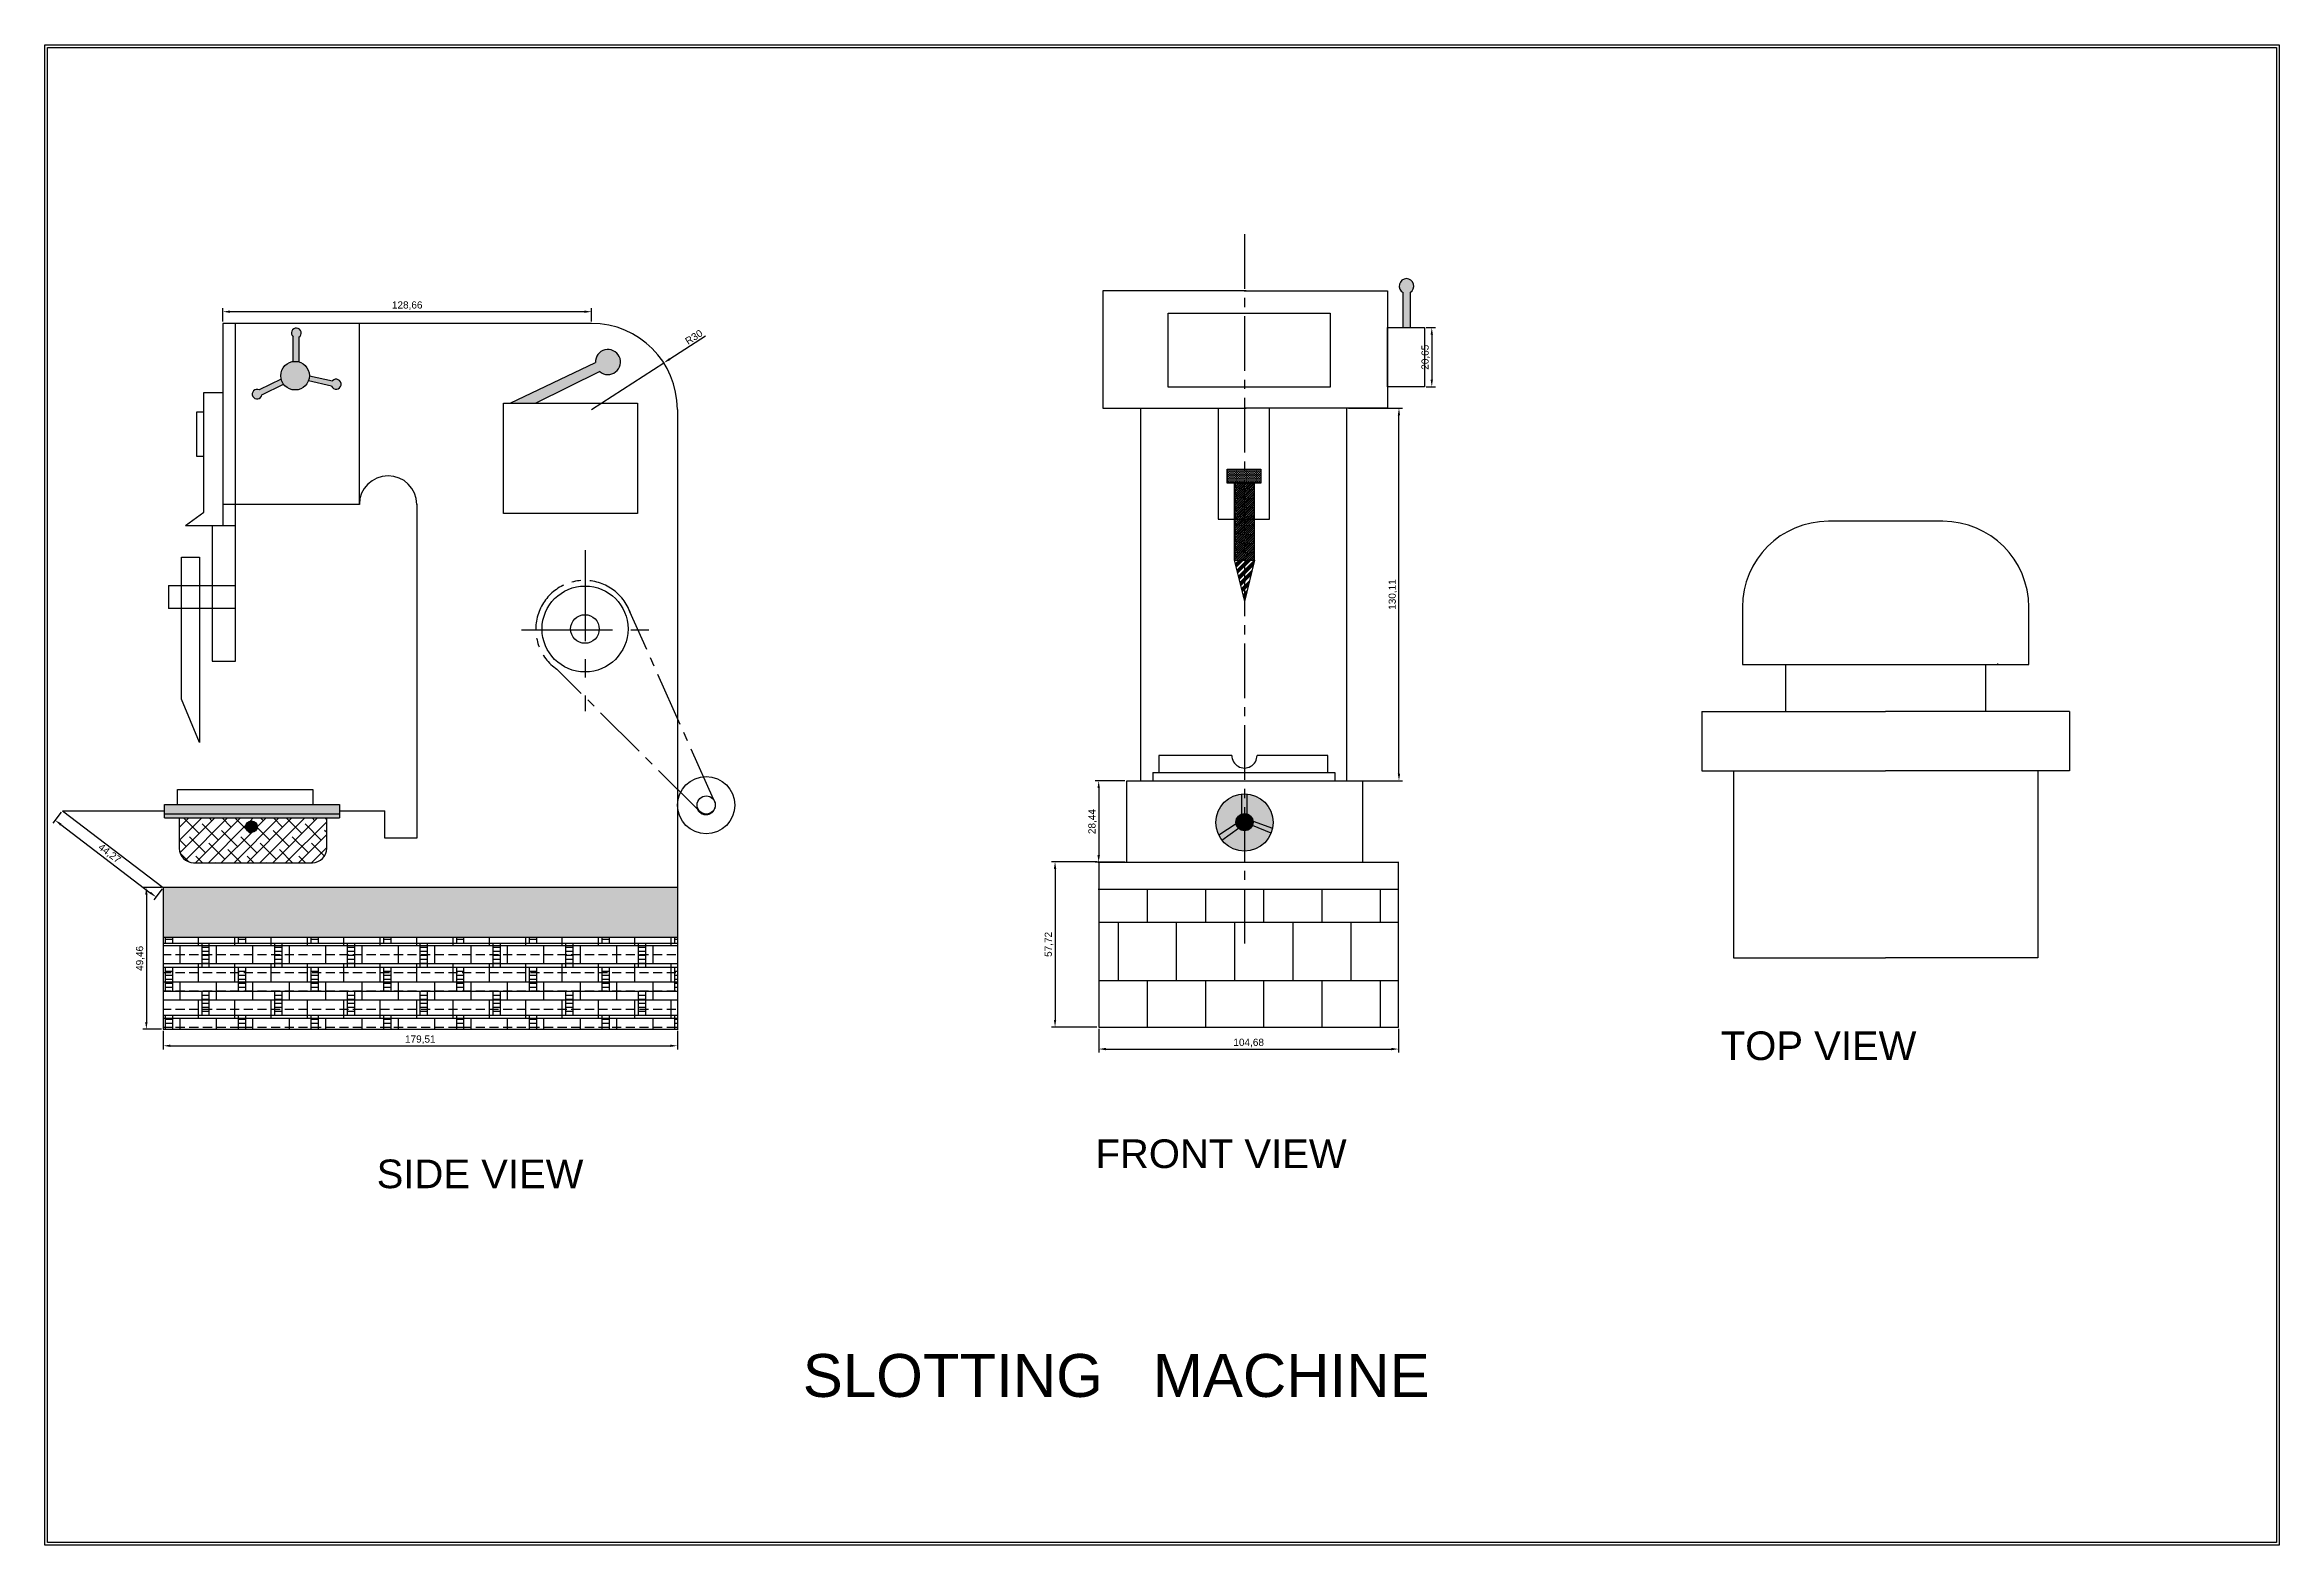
# Model space of a CAD drawing. Header units: millimetres. Extents: x 3708403 to 3710103, y 332270 to 332795.
# Drawn here: x 3708403 to 3709184, y 332270 to 332794 of the extents above; entities that cross this region are included whole.
import ezdxf

# ---------------------------------------------------------------- set-up
doc = ezdxf.new("R2010")
doc.units = ezdxf.units.MM
doc.linetypes.add('CENTER', pattern=[50.8, 31.75, -6.35, 6.35, -6.35])
doc.linetypes.add('CENTER2', pattern=[28.575, 19.05, -3.175, 3.175, -3.175])
doc.styles.get("Standard").update_dxf_attribs({"font": 'arial.ttf'})
doc.dimstyles.new('ISO-25', dxfattribs={"dimtxt": 2.5, "dimasz": 2.5, "dimexe": 1.25, "dimexo": 0.625, "dimtad": 1, "dimtxsty": 'Standard', "dimcen": 2.5, "dimadec": 0, "dimazin": 0, "dimtfac": 1, "dimtmove": 0, "dimatfit": 3, "dimfxl": 1, "dimarcsym": 0})

msp = doc.modelspace()

# ---------------------------------------------------------------- texts
at = {"color": 0, "linetype": 'Continuous', "insert": (3708988.638, 332449.603), "char_height": 10, "attachment_point": 1}
msp.add_mtext_dynamic_manual_height_columns('TOP VIEW', width=167.50577, gutter_width=12.5, heights=[0], dxfattribs=at)
at = {"color": 0, "insert": (3708770.343, 332411.899), "char_height": 10, "attachment_point": 1}
msp.add_mtext_dynamic_manual_height_columns('FRONT VIEW', width=174.49913, gutter_width=12.5, heights=[0], dxfattribs=at)
at = {"insert": (3708519.395, 332429.867), "char_height": 5, "attachment_point": 1}
msp.add_mtext_dynamic_manual_height_columns('\\P{\\H2x;\\PSIDE VIEW}', width=163.58461, gutter_width=12.5, heights=[0], dxfattribs=at)
at = {"layer": 'Defpoints', "color": 2, "linetype": 'Continuous', "true_color": 0xf1eb1f, "insert": (3708668.145, 332336.96), "char_height": 15, "attachment_point": 1}
msp.add_mtext_dynamic_manual_height_columns('SLOTTING   MACHINE', width=606.43614, gutter_width=12.5, heights=[0], dxfattribs=at)

# ---------------------------------------------------------------- blocks, each defined once
blk = doc.blocks.new('*D3')
at = {"color": 0, "lineweight": -2, "transparency": 16777216}
for p, q in [((3708634.21, 332692.42), (3708621.72, 332684.4)), ((3708594.38, 332666.83), (3708619.62, 332683.04))]:
    blk.add_line(p, q, dxfattribs=at)
at = {"color": 0, "transparency": 16777216}
blk.add_solid([(3708621.5, 332684.75), (3708621.95, 332684.05), (3708619.62, 332683.04)], dxfattribs=at)
at = {"layer": 'Defpoints', "color": 0, "transparency": 16777216}
for p in [(3708619.62, 332683.04), (3708594.38, 332666.83)]:
    blk.add_point(p, dxfattribs=at)
at = {"color": 0, "transparency": 16777216, "insert": (3708630.14, 332692.07), "char_height": 2.5, "attachment_point": 5, "rotation": 32.72405}
blk.add_mtext('R30', dxfattribs=at)
blk = doc.blocks.new('*D4')
at = {"color": 0, "lineweight": -2, "transparency": 16777216}
for p, q in [((3708444.87, 332449.75), (3708444.87, 332443.34)), ((3708624.38, 332449.75), (3708624.38, 332443.34)), ((3708447.37, 332444.59), (3708621.88, 332444.59))]:
    blk.add_line(p, q, dxfattribs=at)
at = {"color": 0, "transparency": 16777216}
for points in [[(3708447.37, 332445), (3708447.37, 332444.17), (3708444.87, 332444.59)], [(3708621.88, 332445), (3708621.88, 332444.17), (3708624.38, 332444.59)]]:
    blk.add_solid(points, dxfattribs=at)
at = {"layer": 'Defpoints', "color": 0, "transparency": 16777216}
for p in [(3708444.87, 332450.38), (3708624.38, 332450.38), (3708624.38, 332444.59)]:
    blk.add_point(p, dxfattribs=at)
at = {"color": 0, "transparency": 16777216, "insert": (3708534.62, 332446.71), "char_height": 2.5, "attachment_point": 5}
blk.add_mtext('179,51', dxfattribs=at)
blk = doc.blocks.new('*D5')
at = {"color": 0, "lineweight": -2, "transparency": 16777216}
for p, q in [((3708444.24, 332499.83), (3708437.74, 332499.83)), ((3708438.99, 332497.33), (3708438.99, 332452.88)), ((3708444.24, 332450.38), (3708437.74, 332450.38))]:
    blk.add_line(p, q, dxfattribs=at)
at = {"color": 0, "transparency": 16777216}
for points in [[(3708438.58, 332497.33), (3708439.41, 332497.33), (3708438.99, 332499.83)], [(3708438.58, 332452.88), (3708439.41, 332452.88), (3708438.99, 332450.38)]]:
    blk.add_solid(points, dxfattribs=at)
at = {"layer": 'Defpoints', "color": 0, "transparency": 16777216}
for p in [(3708444.87, 332499.83), (3708438.99, 332450.38), (3708444.87, 332450.38)]:
    blk.add_point(p, dxfattribs=at)
at = {"color": 0, "transparency": 16777216, "insert": (3708436.86, 332475.1), "char_height": 2.5, "attachment_point": 5, "rotation": 90}
blk.add_mtext('49,46', dxfattribs=at)
blk = doc.blocks.new('*D6')
at = {"color": 0, "lineweight": -2, "transparency": 16777216}
for p, q in [((3708409.28, 332526.17), (3708406.39, 332522.37)), ((3708409.13, 332521.84), (3708440.37, 332498.05)), ((3708444.5, 332499.34), (3708441.6, 332495.54))]:
    blk.add_line(p, q, dxfattribs=at)
at = {"color": 0, "transparency": 16777216}
for points in [[(3708409.39, 332522.18), (3708408.88, 332521.51), (3708407.14, 332523.36)], [(3708440.62, 332498.38), (3708440.12, 332497.71), (3708442.36, 332496.53)]]:
    blk.add_solid(points, dxfattribs=at)
at = {"layer": 'Defpoints', "color": 0, "transparency": 16777216}
for p in [(3708409.66, 332526.66), (3708444.88, 332499.83), (3708442.36, 332496.53)]:
    blk.add_point(p, dxfattribs=at)
at = {"color": 0, "transparency": 16777216, "insert": (3708426.04, 332511.64), "char_height": 2.5, "attachment_point": 5, "rotation": 322.69736}
blk.add_mtext('44,27', dxfattribs=at)
blk = doc.blocks.new('*D7')
at = {"color": 0, "lineweight": -2, "transparency": 16777216}
for p, q in [((3708465.72, 332697.45), (3708465.72, 332702.18)), ((3708591.88, 332700.93), (3708468.22, 332700.93)), ((3708594.38, 332697.45), (3708594.38, 332702.18))]:
    blk.add_line(p, q, dxfattribs=at)
at = {"color": 0, "transparency": 16777216}
for points in [[(3708468.22, 332701.34), (3708468.22, 332700.51), (3708465.72, 332700.93)], [(3708591.88, 332701.34), (3708591.88, 332700.51), (3708594.38, 332700.93)]]:
    blk.add_solid(points, dxfattribs=at)
at = {"layer": 'Defpoints', "color": 0, "transparency": 16777216}
for p in [(3708465.72, 332700.93), (3708465.72, 332696.83), (3708594.38, 332696.83)]:
    blk.add_point(p, dxfattribs=at)
at = {"color": 0, "transparency": 16777216, "insert": (3708530.05, 332703.05), "char_height": 2.5, "attachment_point": 5}
blk.add_mtext('128,66', dxfattribs=at)
blk = doc.blocks.new('*D9')
at = {"color": 0, "lineweight": -2, "transparency": 16777216}
for p, q in [((3708858.72, 332667.21), (3708877.54, 332667.21)), ((3708876.29, 332539.61), (3708876.29, 332664.71)), ((3708858.72, 332537.11), (3708877.54, 332537.11))]:
    blk.add_line(p, q, dxfattribs=at)
at = {"color": 0, "transparency": 16777216}
for points in [[(3708875.87, 332664.71), (3708876.7, 332664.71), (3708876.29, 332667.21)], [(3708875.87, 332539.61), (3708876.7, 332539.61), (3708876.29, 332537.11)]]:
    blk.add_solid(points, dxfattribs=at)
at = {"layer": 'Defpoints', "color": 0, "transparency": 16777216}
for p in [(3708858.1, 332667.21), (3708876.29, 332667.21), (3708858.1, 332537.11)]:
    blk.add_point(p, dxfattribs=at)
at = {"color": 0, "transparency": 16777216, "insert": (3708874.16, 332602.16), "char_height": 2.5, "attachment_point": 5, "rotation": 90}
blk.add_mtext('130,11', dxfattribs=at)
blk = doc.blocks.new('*D10')
at = {"color": 0, "lineweight": -2, "transparency": 16777216}
for p, q in [((3708771.48, 332450.51), (3708771.48, 332442.19)), ((3708876.17, 332450.51), (3708876.17, 332442.19)), ((3708773.98, 332443.44), (3708873.67, 332443.44))]:
    blk.add_line(p, q, dxfattribs=at)
at = {"color": 0, "transparency": 16777216}
for points in [[(3708773.98, 332443.86), (3708773.98, 332443.03), (3708771.48, 332443.44)], [(3708873.67, 332443.86), (3708873.67, 332443.03), (3708876.17, 332443.44)]]:
    blk.add_solid(points, dxfattribs=at)
at = {"layer": 'Defpoints', "color": 0, "transparency": 16777216}
for p in [(3708771.48, 332451.13), (3708876.17, 332451.13), (3708876.17, 332443.44)]:
    blk.add_point(p, dxfattribs=at)
at = {"color": 0, "transparency": 16777216, "insert": (3708823.82, 332445.57), "char_height": 2.5, "attachment_point": 5}
blk.add_mtext('104,68', dxfattribs=at)
blk = doc.blocks.new('*D11')
at = {"color": 0, "lineweight": -2, "transparency": 16777216}
for p, q in [((3708770.86, 332508.85), (3708754.97, 332508.85)), ((3708756.22, 332506.35), (3708756.22, 332453.63)), ((3708770.86, 332451.13), (3708754.97, 332451.13))]:
    blk.add_line(p, q, dxfattribs=at)
at = {"color": 0, "transparency": 16777216}
for points in [[(3708755.81, 332506.35), (3708756.64, 332506.35), (3708756.22, 332508.85)], [(3708755.81, 332453.63), (3708756.64, 332453.63), (3708756.22, 332451.13)]]:
    blk.add_solid(points, dxfattribs=at)
at = {"layer": 'Defpoints', "color": 0, "transparency": 16777216}
for p in [(3708771.48, 332508.85), (3708756.22, 332451.13), (3708771.48, 332451.13)]:
    blk.add_point(p, dxfattribs=at)
at = {"color": 0, "transparency": 16777216, "insert": (3708754.09, 332479.99), "char_height": 2.5, "attachment_point": 5, "rotation": 90}
blk.add_mtext('57,72', dxfattribs=at)
blk = doc.blocks.new('*D12')
at = {"color": 0, "lineweight": -2, "transparency": 16777216}
for p, q in [((3708780.6, 332537.09), (3708770.21, 332537.09)), ((3708771.46, 332534.59), (3708771.46, 332511.15)), ((3708780.6, 332508.65), (3708770.21, 332508.65))]:
    blk.add_line(p, q, dxfattribs=at)
at = {"color": 0, "transparency": 16777216}
for points in [[(3708771.04, 332534.59), (3708771.88, 332534.59), (3708771.46, 332537.09)], [(3708771.04, 332511.15), (3708771.88, 332511.15), (3708771.46, 332508.65)]]:
    blk.add_solid(points, dxfattribs=at)
at = {"layer": 'Defpoints', "color": 0, "transparency": 16777216}
for p in [(3708781.22, 332537.09), (3708771.46, 332508.65), (3708781.22, 332508.65)]:
    blk.add_point(p, dxfattribs=at)
at = {"color": 0, "transparency": 16777216, "insert": (3708769.33, 332522.87), "char_height": 2.5, "attachment_point": 5, "rotation": 90}
blk.add_mtext('28,44', dxfattribs=at)
blk = doc.blocks.new('*D13')
at = {"color": 0, "lineweight": -2, "transparency": 16777216}
for p, q in [((3708885.8, 332695.35), (3708889, 332695.35)), ((3708887.75, 332692.85), (3708887.75, 332677.2)), ((3708885.8, 332674.7), (3708889, 332674.7))]:
    blk.add_line(p, q, dxfattribs=at)
at = {"color": 0, "transparency": 16777216}
for points in [[(3708887.33, 332692.85), (3708888.16, 332692.85), (3708887.75, 332695.35)], [(3708887.33, 332677.2), (3708888.16, 332677.2), (3708887.75, 332674.7)]]:
    blk.add_solid(points, dxfattribs=at)
at = {"layer": 'Defpoints', "color": 0, "transparency": 16777216}
for p in [(3708885.17, 332695.35), (3708885.17, 332674.7), (3708887.75, 332674.7)]:
    blk.add_point(p, dxfattribs=at)
at = {"color": 0, "transparency": 16777216, "insert": (3708885.62, 332685.02), "char_height": 2.5, "attachment_point": 5, "rotation": 90}
blk.add_mtext('20,65', dxfattribs=at)

# ---------------------------------------------------------------- dimensions: what is measured, and where the dimension line sits
at = {"color": 3}
for base, p1, p2, picture, middle in [((3708465.717, 332700.927), (3708594.381, 332696.827), (3708465.717, 332696.827), '*D7', (3708530.049, 332703.055)), ((3708624.381, 332444.586), (3708444.869, 332450.376), (3708624.381, 332450.376), '*D4', (3708534.625, 332446.713))]:
    dim = msp.add_linear_dim(base=base, p1=p1, p2=p2, dimstyle='ISO-25', dxfattribs=at)
    dim.commit()
    dim.dimension.update_dxf_attribs({"geometry": picture, "text_midpoint": middle})
dim = msp.add_radius_dim(center=(3708594.381, 332666.827), mpoint=(3708619.619, 332683.044), dimstyle='ISO-25', dxfattribs=at)
dim.commit()
dim.dimension.update_dxf_attribs({"geometry": '*D3', "text_midpoint": (3708631.171, 332690.467), "dimtype": 164})
at = {"color": 41, "true_color": 0xf4ee51}
for base, p1, p2, picture, middle in [((3708887.747, 332674.699), (3708885.173, 332695.35), (3708885.173, 332674.699), '*D13', (3708885.62, 332685.025)), ((3708876.288, 332667.213), (3708858.099, 332537.106), (3708858.099, 332667.213), '*D9', (3708874.16, 332602.16)), ((3708771.4589, 332508.6492), (3708781.2242, 332537.0938), (3708781.2242, 332508.6492), '*D12', (3708769.3315, 332522.8715)), ((3708756.222, 332451.132), (3708771.484, 332508.854), (3708771.484, 332451.132), '*D11', (3708754.095, 332479.993))]:
    dim = msp.add_linear_dim(base=base, p1=p1, p2=p2, angle=90, dimstyle='ISO-25', dxfattribs=at)
    dim.commit()
    dim.dimension.update_dxf_attribs({"geometry": picture, "text_midpoint": middle})
at = {"color": 3}
dim = msp.add_aligned_dim(p1=(3708409.661, 332526.663), p2=(3708444.877, 332499.833), distance=-4.153, dimstyle='ISO-25', dxfattribs=at)
dim.commit()
dim.dimension.update_dxf_attribs({"geometry": '*D6', "text_midpoint": (3708426.042, 332511.637)})
dim = msp.add_linear_dim(base=(3708438.992, 332450.376), p1=(3708444.869, 332499.833), p2=(3708444.869, 332450.376), angle=90, dimstyle='ISO-25', dxfattribs=at)
dim.commit()
dim.dimension.update_dxf_attribs({"geometry": '*D5', "text_midpoint": (3708436.864, 332475.105)})
at = {"color": 41, "true_color": 0xf4ee51}
dim = msp.add_linear_dim(base=(3708876.166, 332443.443), p1=(3708771.484, 332451.132), p2=(3708876.166, 332451.132), dimstyle='ISO-25', dxfattribs=at)
dim.commit()
dim.dimension.update_dxf_attribs({"geometry": '*D10', "text_midpoint": (3708823.825, 332445.571)})

# ---------------------------------------------------------------- hatches: boundary and pattern name
h = msp.add_hatch(color=0)
h.dxf.hatch_style = 1
h.set_gradient(color1=(221, 179, 212), color2=(237, 31, 36), tint=1, name='INVSPHERICAL')
h.paths.add_polyline_path([(3708831.639, 332518.878, 0.0457523), (3708832.155, 332520.63), (3708825.356, 332522.996, -0.0277869), (3708825.375, 332522.663, -0.100782), (3708825.136, 332521.49)])
h.paths.add_polyline_path([(3708877.745, 332707.612), (3708877.745, 332695.35), (3708880.185, 332695.35), (3708880.185, 332707.646, 3.9606854)])
h = msp.add_hatch(color=0)
h.dxf.hatch_style = 1
h.set_gradient(color1=(221, 179, 212), color2=(237, 31, 36), tint=1, name='INVSPHERICAL')
h.paths.add_polyline_path([(3708832.345, 332522.569, 1), (3708812.345, 332522.569, 0.8268011), (3708831.639, 332518.878), (3708825.136, 332521.49, -0.8168901), (3708819.375, 332522.663, -1), (3708825.375, 332522.663, -0.100782), (3708825.136, 332521.49), (3708831.639, 332518.878, 0.0948099)])
h.paths.add_polyline_path([(3708832.345, 332522.569, 0.385409), (3708823.337, 332532.52), (3708823.337, 332525.505, -0.3215356), (3708825.375, 332522.663, -0.100782), (3708825.136, 332521.49), (3708831.639, 332518.878, 0.0948099)], flags=17)
h.paths.add_polyline_path([(3708821.337, 332532.518, 0.3849318), (3708812.345, 332522.569, 0.1169067), (3708813.409, 332518.081), (3708819.425, 332522.115, -0.0459633), (3708819.375, 332522.663, -0.3141292), (3708821.337, 332525.478)], flags=17)
h.paths.add_polyline_path([(3708822.313, 332519.664, -0.1978307), (3708820.219, 332520.578), (3708814.461, 332516.418, 0.2302), (3708822.313, 332512.569)], flags=16)
h.paths.add_polyline_path([(3708831.639, 332518.878), (3708825.136, 332521.49, -0.3065345), (3708822.313, 332519.664), (3708822.313, 332512.569, 0.3082217)], flags=17)
h = msp.add_hatch(color=3)
h.dxf.hatch_style = 1
h.set_gradient(color1=(34, 52, 110), color2=(173, 221, 247), name='INVCYLINDER')
h.paths.add_polyline_path([(3708506.36, 332528.881), (3708445.315, 332528.881), (3708445.315, 332525.627), (3708506.36, 332525.627)])
h = msp.add_hatch(color=3)
h.dxf.hatch_style = 1
h.set_gradient(color1=(254, 204, 102), color2=(215, 235, 210), name='INVSPHERICAL')
h.paths.add_polyline_path([(3708506.36, 332525.627), (3708445.315, 332525.627), (3708445.315, 332524.14), (3708506.36, 332524.14)])
h = msp.add_hatch()
h.set_pattern_fill('ANSI38', color=9)
h.paths.add_polyline_path([(3708501.942, 332524.14), (3708450.499, 332524.14), (3708450.499, 332513.495, 0.4142136), (3708455.499, 332508.495), (3708496.942, 332508.495, 0.4142136), (3708501.942, 332513.495)])
h.paths.add_polyline_path([(3708473.703, 332521.108, -1), (3708477.703, 332521.108, -1)], flags=16)
h = msp.add_hatch(color=0)
h.dxf.hatch_style = 1
h.set_gradient(color1=(0, 0, 255), color2=(255, 255, 0), tint=1, name='INVSPHERICAL')
h.paths.add_polyline_path([(3708822.313, 332525.663), (3708822.313, 332519.664, 0.420301), (3708825.375, 332522.663, 0.420301)])
h.paths.add_polyline_path([(3708822.313, 332525.663, 0.4081522), (3708819.375, 332522.663, 0.4081522), (3708822.313, 332519.664)])
h = msp.add_hatch(color=3)
h.dxf.hatch_style = 1
h.set_gradient(color1=(169, 83, 160), color2=(215, 235, 210))
h.paths.add_polyline_path([(3708477.703, 332521.108, 1), (3708473.703, 332521.108, 1)])
h = msp.add_hatch(color=3)
h.dxf.hatch_style = 1
h.set_gradient(color1=(221, 179, 212), color2=(128, 128, 128), name='SPHERICAL')
h.paths.add_polyline_path([(3708552.845, 332499.833), (3708444.869, 332499.833), (3708444.869, 332491.006), (3708552.845, 332491.006)])
h.paths.add_polyline_path([(3708552.845, 332491.006), (3708444.869, 332491.006), (3708444.869, 332482.508), (3708552.845, 332482.508)])
h.paths.add_polyline_path([(3708624.381, 332499.833), (3708552.845, 332499.833), (3708552.845, 332491.006), (3708624.381, 332491.006)])
h.paths.add_polyline_path([(3708624.381, 332491.006), (3708552.845, 332491.006), (3708552.845, 332482.508), (3708624.381, 332482.508)])
h = msp.add_hatch()
h.set_pattern_fill('AR-B88', color=8, scale=0.1)
h.set_pattern_definition([(0, (-68.705, 32.2), (0, 20.32), []), (90, (-68.705, 32.201), (-10.16, 20.32), [20.32, -20.32])])
h.paths.add_polyline_path([(3708876.166, 332451.132), (3708876.166, 332499.282), (3708771.484, 332499.282), (3708771.484, 332451.132)])
h = msp.add_hatch()
h.set_pattern_fill('BRASS', color=9)
h.paths.add_polyline_path([(3708552.845, 332482.508), (3708444.869, 332482.508), (3708444.869, 332450.376), (3708552.845, 332450.376)])
h.paths.add_polyline_path([(3708624.381, 332482.508), (3708552.845, 332482.508), (3708552.845, 332450.376), (3708624.381, 332450.376)])
h = msp.add_hatch()
h.set_pattern_fill('BRICK', color=9)
h.paths.add_polyline_path([(3708552.845, 332482.508), (3708444.869, 332482.508), (3708444.869, 332450.376), (3708552.845, 332450.376)])
h.paths.add_polyline_path([(3708624.381, 332482.508), (3708552.845, 332482.508), (3708552.845, 332450.376), (3708624.381, 332450.376)])
h = msp.add_hatch()
h.set_pattern_fill('BRSTONE', color=9)
h.paths.add_polyline_path([(3708552.845, 332482.508), (3708444.869, 332482.508), (3708444.869, 332450.376), (3708552.845, 332450.376)])
h.paths.add_polyline_path([(3708624.381, 332482.508), (3708552.845, 332482.508), (3708552.845, 332450.376), (3708624.381, 332450.376)])
at = {"layer": 'Defpoints', "linetype": 'Continuous', "true_color": 0xffffff}
h = msp.add_hatch(color=7, dxfattribs=at)
h.dxf.hatch_style = 1
h.set_gradient(color1=(221, 179, 212), color2=(128, 128, 128), name='SPHERICAL')
h.paths.add_polyline_path([(3708492.23, 332692.056, 3.0642337), (3708490.23, 332692.204), (3708490.23, 332683.536, -0.1012247), (3708492.23, 332683.41)])
h.paths.add_polyline_path([(3708503.942, 332676.779), (3708495.921, 332678.498, -0.0880354), (3708495.587, 332676.783), (3708503.628, 332674.957, 3.4795777)])
h.paths.add_polyline_path([(3708486.064, 332677.402), (3708478.378, 332673.631, 3.0801659), (3708479.3, 332671.88), (3708486.873, 332675.651, -0.0973739)])
at = {"layer": 'Defpoints', "linetype": 'Continuous'}
h = msp.add_hatch(dxfattribs=at)
h.set_pattern_fill('DOTS', color=8, scale=0.1)
h.paths.add_polyline_path([(3708485.922, 332678.584, 1), (3708495.922, 332678.584, 1)])
h.paths.add_polyline_path([(3708595.774, 332683.171), (3708565.995, 332668.964), (3708574.925, 332668.964), (3708597.311, 332680.012, 4.7692716)])
h = msp.add_hatch(dxfattribs=at)
h.set_pattern_fill('DASH', color=8, scale=0.1)
h.paths.add_polyline_path([(3708822.313, 332645.996), (3708816.363, 332645.996), (3708816.363, 332640.996), (3708818.813, 332640.996), (3708818.813, 332640.996), (3708822.313, 332640.996)])
h.paths.add_polyline_path([(3708828.118, 332645.996), (3708822.313, 332645.996), (3708822.313, 332640.996), (3708822.313, 332640.996), (3708828.118, 332640.996)])
h = msp.add_hatch(dxfattribs=at)
h.set_pattern_fill('ANSI33', color=8, scale=0.1)
h.paths.add_polyline_path([(3708825.813, 332640.996), (3708822.313, 332640.996), (3708822.313, 332628.481), (3708825.813, 332628.481)])
h.paths.add_polyline_path([(3708822.313, 332640.996), (3708818.813, 332640.996), (3708818.813, 332628.481), (3708822.313, 332628.481)])
h.paths.add_polyline_path([(3708822.313, 332628.481), (3708818.813, 332628.481), (3708818.813, 332614.185), (3708822.313, 332614.185)])
h.paths.add_polyline_path([(3708825.813, 332628.481), (3708822.313, 332628.481), (3708822.313, 332614.185), (3708825.813, 332614.185)])
h = msp.add_hatch(dxfattribs=at)
h.set_pattern_fill('ANSI34', color=8, scale=0.1)
h.paths.add_polyline_path([(3708825.813, 332614.185), (3708822.313, 332599.747), (3708822.313, 332599.747), (3708818.812, 332614.185)])
h = msp.add_hatch(dxfattribs=at)
h.set_pattern_fill('DOTS', color=8, scale=0.1)
h.paths.add_polyline_path([(3708821.337, 332532.518, 0.3849318), (3708812.345, 332522.569, 0.1169067), (3708813.409, 332518.081), (3708819.425, 332522.115, -0.0459633), (3708819.375, 332522.663, -0.3141292), (3708821.337, 332525.478)])
h.paths.add_polyline_path([(3708823.337, 332532.52), (3708823.337, 332525.505, -0.2911474), (3708825.356, 332522.996), (3708832.155, 332520.63, 0.0488458), (3708832.345, 332522.569, 0.385409)])
h.paths.add_polyline_path([(3708831.639, 332518.878), (3708825.136, 332521.49, -0.3065345), (3708822.313, 332519.664), (3708822.313, 332512.569, 0.3082217)])
h.paths.add_polyline_path([(3708822.313, 332519.664, -0.1978307), (3708820.219, 332520.578), (3708814.461, 332516.418, 0.2302), (3708822.313, 332512.569)])

# ---------------------------------------------------------------- linework, layer by layer
at = {"color": 3, "linetype": 'CENTER2'}
msp.add_line((3708822.313, 332727.948), (3708822.313, 332477.808), dxfattribs=at)
at = {"color": 0}
for p, q in [((3708877.745, 332695.383), (3708877.745, 332707.612)), ((3708880.185, 332707.646), (3708880.185, 332695.35)), ((3708790.392, 332540.048), (3708790.392, 332537.106)), ((3708853.89, 332540.048), (3708853.89, 332537.106)), ((3708781.224, 332537.094), (3708781.224, 332508.649)), ((3708821.337, 332532.518), (3708821.337, 332525.478)), ((3708823.337, 332525.505), (3708823.337, 332532.52)), ((3708863.624, 332508.649), (3708863.624, 332537.106)), ((3708819.462, 332522.14), (3708813.409, 332518.081)), ((3708814.461, 332516.418), (3708820.219, 332520.578)), ((3708831.639, 332518.878), (3708825.136, 332521.49)), ((3708825.356, 332522.996), (3708832.155, 332520.63)), ((3708771.279, 332508.649), (3708875.96, 332508.649)), ((3708771.484, 332508.854), (3708771.484, 332451.132)), ((3708781.224, 332508.65), (3708781.224, 332508.65)), ((3708876.166, 332451.132), (3708876.166, 332508.854)), ((3708771.279, 332499.282), (3708875.96, 332499.282)), ((3708771.484, 332451.132), (3708876.166, 332451.132))]:
    msp.add_line(p, q, dxfattribs=at)
for p, q in [((3708594.381, 332696.827), (3708465.717, 332696.827)), ((3708465.717, 332696.827), (3708465.717, 332626.318)), ((3708470.132, 332578.91), (3708470.132, 332696.827)), ((3708513.326, 332696.589), (3708513.326, 332633.631)), ((3708565.995, 332668.964), (3708595.774, 332683.171)), ((3708597.311, 332680.012), (3708574.925, 332668.964)), ((3708459.013, 332630.913), (3708459.013, 332672.756)), ((3708459.013, 332672.756), (3708465.717, 332672.756)), ((3708624.381, 332666.827), (3708624.381, 332450.165)), ((3708513.341, 332633.631), (3708465.587, 332633.631)), ((3708533.392, 332633.681), (3708533.392, 332517.033)), ((3708452.654, 332626.318), (3708459.013, 332630.913)), ((3708452.654, 332626.318), (3708470.132, 332626.318)), ((3708461.949, 332626.288), (3708461.949, 332578.91)), ((3708451.293, 332565.624), (3708451.293, 332615.201)), ((3708451.293, 332615.201), (3708457.553, 332615.201)), ((3708457.553, 332615.201), (3708457.553, 332550.454)), ((3708446.737, 332605.361), (3708470.132, 332605.361)), ((3708446.737, 332605.361), (3708446.737, 332597.336)), ((3708470.132, 332597.336), (3708446.737, 332597.336)), ((3708461.949, 332578.91), (3708470.132, 332578.91)), ((3708457.553, 332550.454), (3708451.293, 332565.624)), ((3708409.661, 332526.663), (3708444.877, 332499.833)), ((3708409.712, 332526.624), (3708445.315, 332526.624)), ((3708445.315, 332524.14), (3708445.315, 332528.881)), ((3708445.315, 332528.881), (3708506.36, 332528.881)), ((3708445.315, 332525.627), (3708506.36, 332525.627)), ((3708445.315, 332524.14), (3708506.36, 332524.14)), ((3708450.499, 332524.14), (3708450.499, 332513.495)), ((3708501.942, 332513.495), (3708501.942, 332524.14)), ((3708506.36, 332528.881), (3708506.36, 332524.14)), ((3708506.36, 332526.624), (3708522.273, 332526.624)), ((3708522.273, 332517.033), (3708522.273, 332526.624)), ((3708533.392, 332517.033), (3708522.273, 332517.033)), ((3708455.499, 332508.495), (3708496.942, 332508.495)), ((3708444.869, 332499.833), (3708444.869, 332450.376)), ((3708624.381, 332499.833), (3708444.869, 332499.833)), ((3708444.869, 332482.508), (3708624.381, 332482.508)), ((3708444.869, 332450.376), (3708624.381, 332450.376))]:
    msp.add_line(p, q)
at = {"color": 7, "true_color": 0xffffff}
for p, q in [((3708490.23, 332683.536), (3708490.23, 332692.204)), ((3708492.23, 332692.056), (3708492.23, 332683.41)), ((3708486.064, 332677.402), (3708478.378, 332673.631)), ((3708479.3, 332671.88), (3708486.873, 332675.651)), ((3708486.576, 332676.164), (3708486.556, 332676.146)), ((3708486.958, 332675.582), (3708486.936, 332675.565)), ((3708503.628, 332674.957), (3708495.587, 332676.783)), ((3708495.921, 332678.498), (3708503.942, 332676.779)), ((3708786.099, 332667.106), (3708786.099, 332537.106)), ((3708858.099, 332537.106), (3708858.099, 332667.213)), ((3708790.392, 332540.048), (3708853.89, 332540.048)), ((3708781.248, 332537.106), (3708865.905, 332537.106))]:
    msp.add_line(p, q, dxfattribs=at)
at = {"color": 143, "true_color": 0x7aafdf}
for p, q in [((3708813.113, 332667.25), (3708813.113, 332628.481)), ((3708831.113, 332628.481), (3708831.113, 332667.213)), ((3708816.363, 332645.996), (3708828.118, 332645.996)), ((3708816.363, 332640.996), (3708816.363, 332645.996)), ((3708828.118, 332640.996), (3708816.363, 332640.996)), ((3708822.313, 332640.996), (3708818.813, 332640.996)), ((3708818.813, 332640.996), (3708818.813, 332614.185)), ((3708825.813, 332614.185), (3708825.813, 332640.996)), ((3708828.118, 332645.996), (3708828.118, 332640.996)), ((3708813.113, 332628.481), (3708831.113, 332628.481)), ((3708818.813, 332614.185), (3708825.813, 332614.185))]:
    msp.add_line(p, q, dxfattribs=at)
at = {"color": 0, "linetype": 'Continuous'}
for p, q in [((3709046.192, 332627.727), (3709026.192, 332627.727)), ((3709066.192, 332627.727), (3709046.192, 332627.727)), ((3708996.192, 332597.727), (3708996.192, 332577.727)), ((3709096.192, 332577.727), (3709096.192, 332597.727)), ((3709085.398, 332577.727), (3709085.398, 332578.07)), ((3708996.192, 332577.727), (3709096.192, 332577.727)), ((3709011.283, 332577.766), (3709011.283, 332561.324)), ((3709081.108, 332577.766), (3709081.108, 332561.324)), ((3708982.055, 332561.324), (3709046.198, 332561.324)), ((3708982.055, 332561.324), (3708982.055, 332540.609)), ((3709110.336, 332561.324), (3709046.193, 332561.324)), ((3709110.336, 332561.324), (3709110.336, 332540.609)), ((3708982.055, 332540.609), (3709046.198, 332540.609)), ((3708993.064, 332540.609), (3708993.064, 332475.251)), ((3709110.336, 332540.609), (3709046.193, 332540.609)), ((3709099.327, 332540.609), (3709099.327, 332475.251)), ((3708993.064, 332475.251), (3709046.198, 332475.251)), ((3709099.327, 332475.251), (3709046.193, 332475.251))]:
    msp.add_line(p, q, dxfattribs=at)
at = {"color": 240, "linetype": 'CENTER', "true_color": 0xed1f24}
for p, q in [((3708592.233, 332617.681), (3708592.233, 332561.418)), ((3708569.972, 332589.89), (3708618.421, 332589.89))]:
    msp.add_line(p, q, dxfattribs=at)
at = {"color": 40, "linetype": 'CENTER2', "true_color": 0xf8d731}
for p, q in [((3708637.001, 332530.747), (3708607.781, 332596.114)), ((3708631.297, 332527.293), (3708582.346, 332576.06))]:
    msp.add_line(p, q, dxfattribs=at)
at = {"color": 51, "true_color": 0xf7f281}
for p, q in [((3708449.881, 332529.021), (3708449.881, 332534.021)), ((3708449.881, 332534.021), (3708497.069, 332534.021)), ((3708497.069, 332534.021), (3708497.069, 332528.926))]:
    msp.add_line(p, q, dxfattribs=at)
at = {"color": 0}
for points in [[(3708822.941, 332708.263), (3708772.941, 332708.263), (3708772.941, 332667.213), (3708822.941, 332667.213)], [(3708822.303, 332708.263), (3708872.303, 332708.263), (3708872.303, 332667.213), (3708822.303, 332667.213)]]:
    msp.add_lwpolyline(points, dxfattribs=at)
for points in [[(3708795.721, 332700.399), (3708852.288, 332700.399), (3708852.288, 332674.619), (3708795.721, 332674.619)], [(3708872.326, 332695.35), (3708885.173, 332695.35), (3708885.173, 332674.699), (3708872.326, 332674.699)]]:
    msp.add_lwpolyline(points, close=True, dxfattribs=at)
for points in [[(3708459.105, 332665.898), (3708456.524, 332665.898), (3708456.524, 332650.514), (3708459.105, 332650.514)], [(3708563.648, 332668.964), (3708610.472, 332668.964), (3708610.472, 332630.513), (3708563.648, 332630.513)]]:
    msp.add_lwpolyline(points, close=True)
at = {"color": 51, "true_color": 0xf7f281}
for points in [[(3708817.933, 332546.008), (3708792.405, 332546.008), (3708792.405, 332540.048)], [(3708851.442, 332540.048), (3708851.442, 332546.008), (3708826.732, 332546.008)], [(3708792.405, 332537.106), (3708792.405, 332537.09)], [(3708851.442, 332537.09), (3708851.442, 332537.106)]]:
    msp.add_lwpolyline(points, dxfattribs=at)
for centre, radius in [((3708490.922, 332678.584), 5), ((3708592.108, 332590.123), 5), ((3708634.445, 332528.63), 10), ((3708634.434, 332528.669), 3.159), ((3708475.703, 332521.108), 2)]:
    msp.add_circle(centre, radius)
at = {"color": 40, "true_color": 0xf8d731}
msp.add_circle((3708592.137, 332590.133), 15, dxfattribs=at)
at = {"color": 0}
for centre, radius in [((3708822.345, 332522.569), 10), ((3708822.375, 332522.663), 3)]:
    msp.add_circle(centre, radius, dxfattribs=at)
for centre, radius, start, end in [((3708878.934, 332709.892), 2.571, 299.132265, 242.452329), ((3708822.332, 332545.982), 4.4, 179.662082, 0.337918)]:
    msp.add_arc(centre, radius, start, end, dxfattribs=at)
at = {"color": 7, "true_color": 0xffffff}
for centre, radius, start, end in [((3708491.331, 332693.499), 1.7, 301.906218, 229.6107), ((3708477.632, 332672.121), 1.684, 63.74835, 351.802636), ((3708505.239, 332675.618), 1.741, 202.28327, 138.146528)]:
    msp.add_arc(centre, radius, start, end, dxfattribs=at)
for centre, radius, start, end in [((3708594.381, 332666.827), 30, 0, 90), ((3708600.144, 332683.343), 4.373, 229.62387, 182.25596), ((3708523.367, 332633.598), 10.026, 0.319063, 179.815813), ((3708455.499, 332513.495), 5, 180, 270), ((3708496.942, 332513.495), 5, 270, 0)]:
    msp.add_arc(centre, radius, start, end)
at = {"color": 0, "linetype": 'Continuous'}
for centre, start, end in [((3709026.192, 332597.727), 90, 180), ((3709066.192, 332597.727), 0, 90)]:
    msp.add_arc(centre, 30, start, end, dxfattribs=at)
at = {"color": 40, "linetype": 'CENTER2', "true_color": 0xf8d731}
msp.add_arc((3708591.929, 332590.09), 16.99, 19.300847, 235.665878, dxfattribs=at)
at = {"color": 40, "linetype": 'CENTER', "true_color": 0xf8d731}
msp.add_arc((3708634.364, 332528.665), 3.36, 204.092949, 38.294317, dxfattribs=at)
at = {"layer": 'Defpoints', "color": 7, "linetype": 'Continuous', "true_color": 0xffffff}
for p in [(3708818.813, 332614.185), (3708825.813, 332614.185)]:
    msp.add_line(p, (3708822.313, 332599.747), dxfattribs=at)
at = {"layer": 'Defpoints', "color": 2, "linetype": 'Continuous', "true_color": 0xf1eb1f}
for points in [[(3708403.496, 332794.166), (3709183.627, 332794.166), (3709183.627, 332270.15), (3708403.496, 332270.15)], [(3708404.488, 332793.174), (3709182.635, 332793.174), (3709182.635, 332271.142), (3708404.488, 332271.142)]]:
    msp.add_lwpolyline(points, close=True, dxfattribs=at)

msp.set_redraw_order([(e.dxf.handle, doc.entitydb.next_handle()) for e in msp.query("TEXT MTEXT ATTDEF DIMENSION ARC_DIMENSION")])  # texts and dimensions are drawn at this point

doc.saveas('drawing.dxf')
